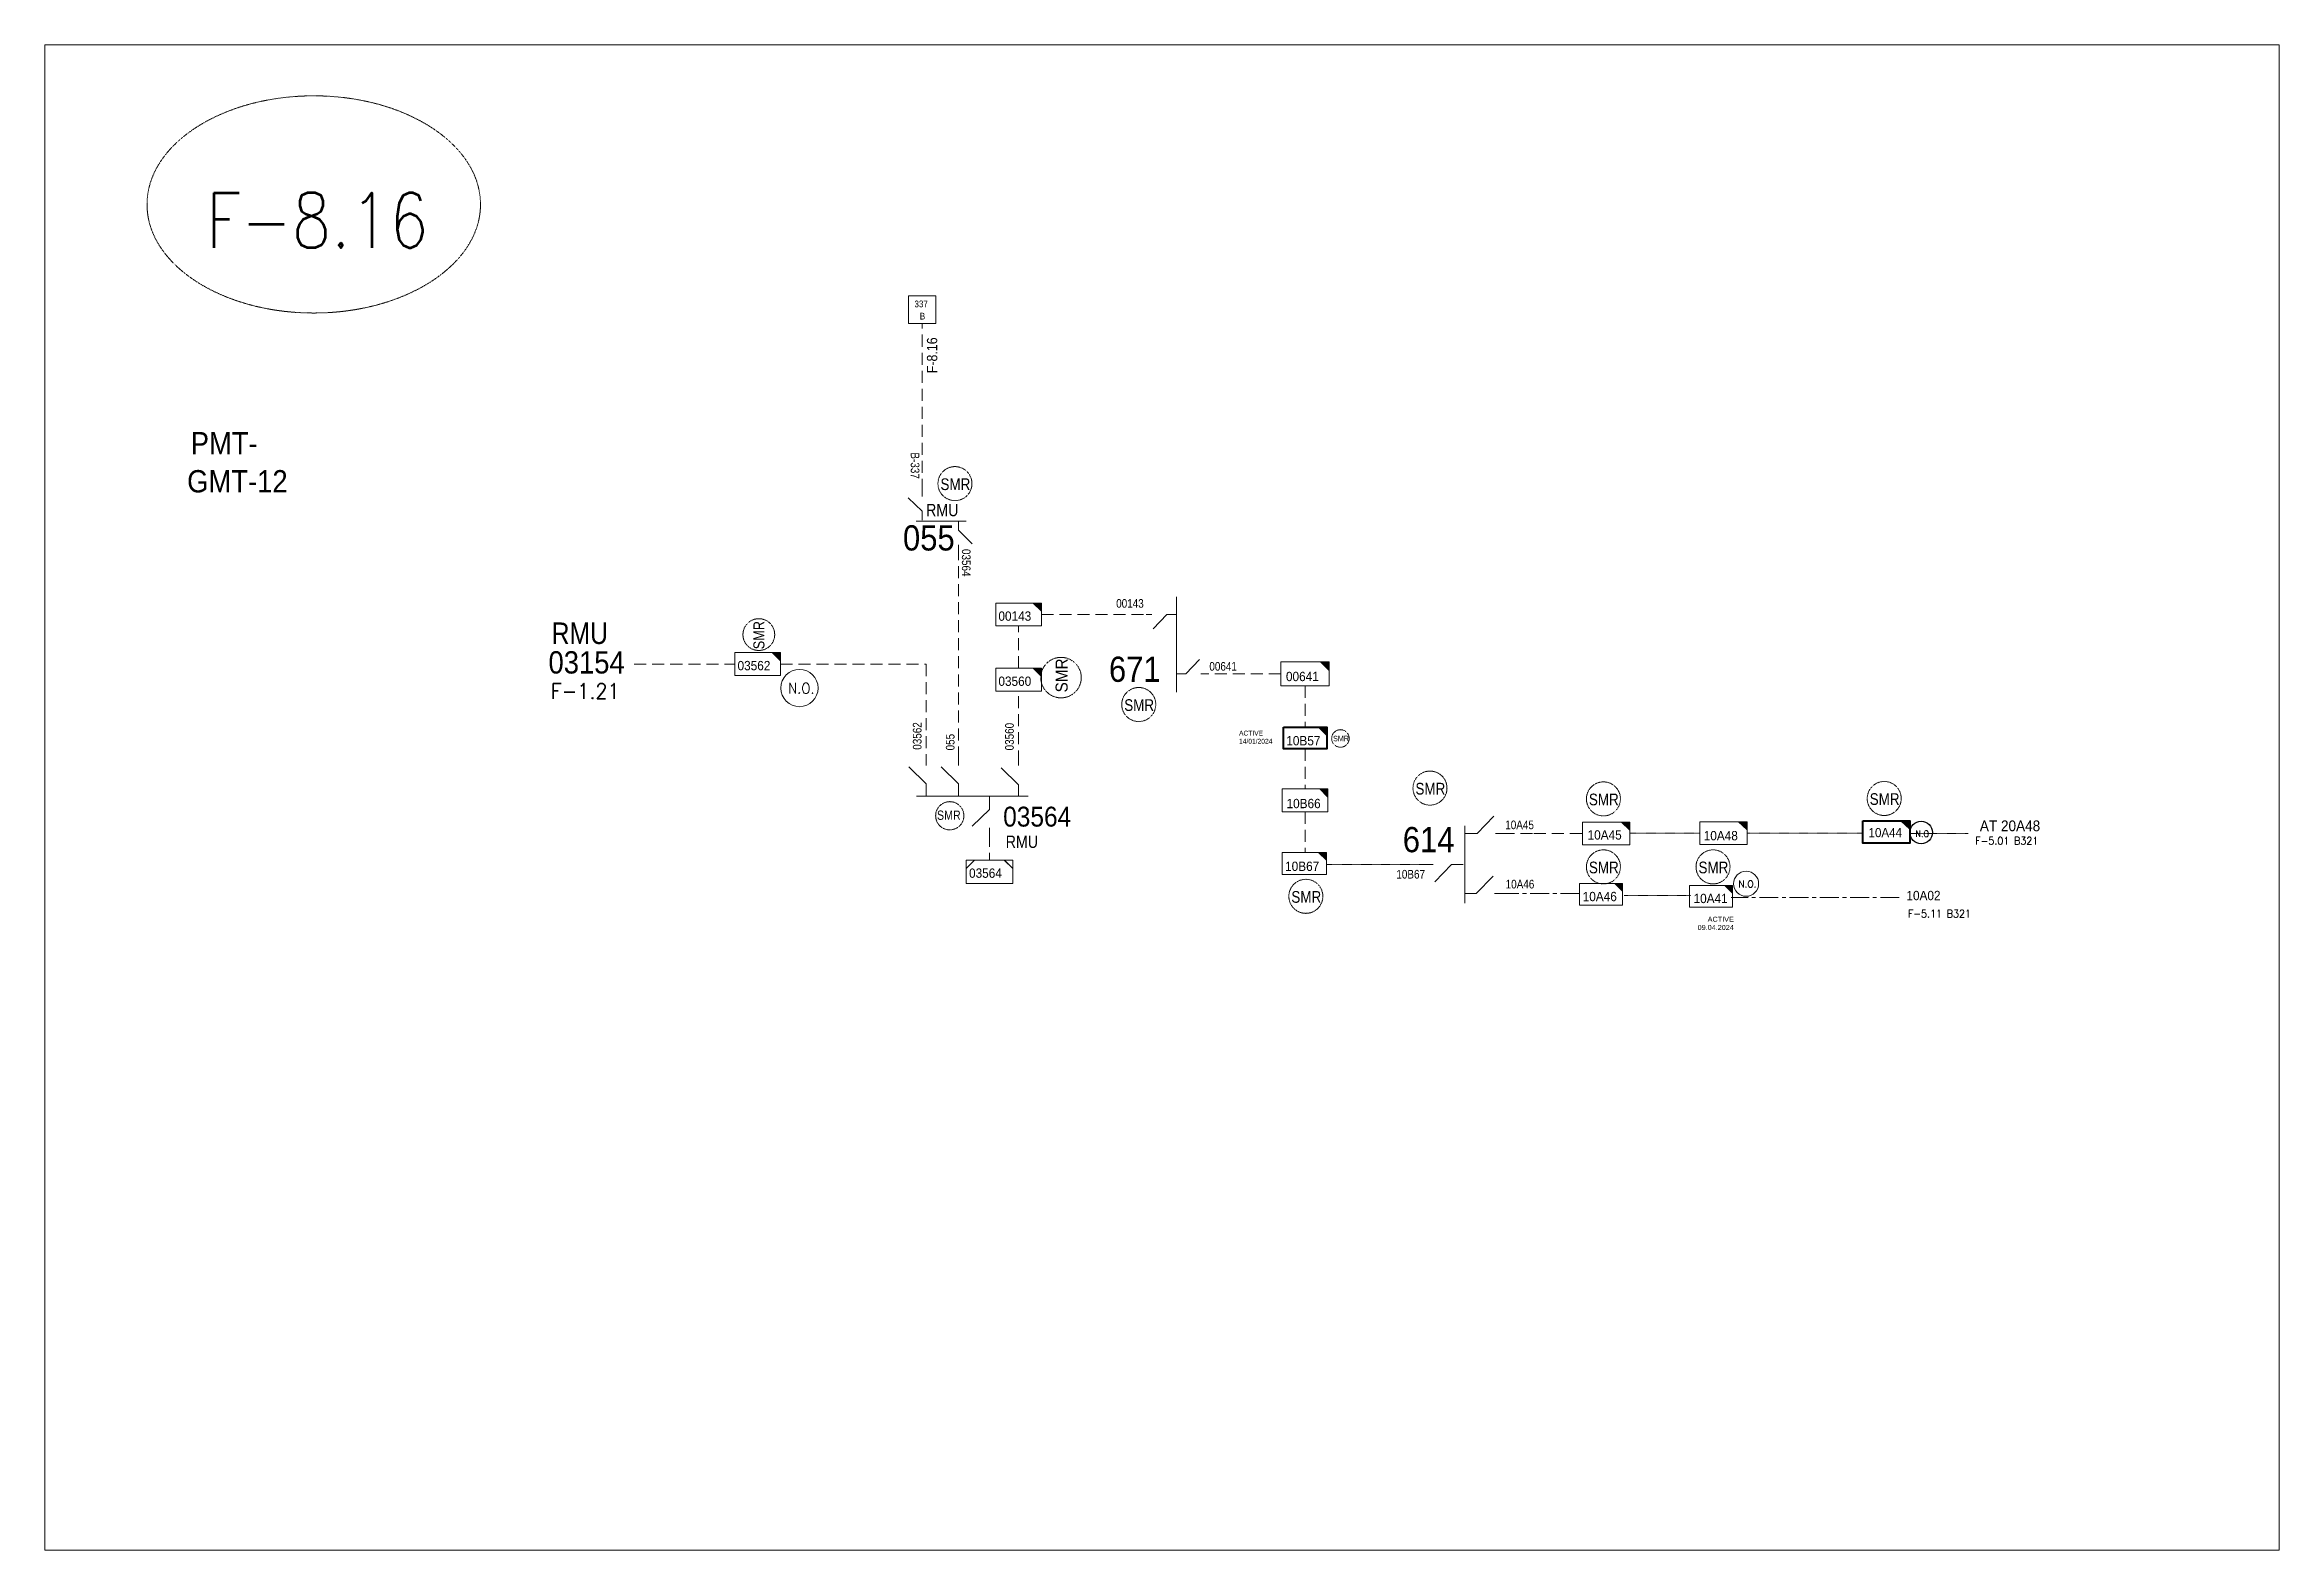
# Model space of a CAD drawing. Header units: metres. Extents: x 65984 to 144644, y -19036 to 23726.
# Drawn here: x 96156 to 97042, y 4338 to 4935 of the extents above; entities that cross this region are included whole.
import ezdxf
from ezdxf.enums import TextEntityAlignment as Align

# ---------------------------------------------------------------- set-up
doc = ezdxf.new("R2010")
doc.units = ezdxf.units.M
doc.header["$MEASUREMENT"] = 0
for name, pattern in [('( Center )', [2, 1.25, -0.25, 0.25, -0.25]), ('DGN Style 2', [0.023128, 0, -0.023128]), ('DGN Style 3', [0.013877, 0, -0.013877]), ('HIDDEN2', [2381.25, 1587.5, -793.75])]:
    doc.linetypes.add(name, pattern=pattern)
doc.layers.get('0').update_dxf_attribs({"color": 95, "lineweight": 40})
for name, color, linetype, lineweight in [('d_eos', 111, 'Continuous', 40), ('d_eos no', 121, 'Continuous', 40), ('d_switch', 95, 'Continuous', 40), ('d_tf no', 6, 'Continuous', 40), ('d_ug cable', 95, 'Continuous', 40), ('d_unit sub', 7, 'Continuous', 40), ('FDR  1  05', 172, 'Continuous', 40), ('FDR  1  16', 234, 'Continuous', 40), ('fedr no', 95, 'Continuous', 40), ('GRID STATION  04', 7, 'Continuous', 40), ('Level 37', 7, 'Continuous', 0), ('O H MAIN FEEDER', 4, 'Continuous', 100), ('SW N O', 114, 'Continuous', 30)]:
    doc.layers.add(name, color=color, linetype=linetype, lineweight=lineweight)
doc.styles.add('NASKHF', font='naskhf.shx', dxfattribs={"height": 8})
doc.styles.get("Standard").update_dxf_attribs({"font": 'txt.shx'})
doc.styles.add('Style-Arial', font='arial.ttf')
doc.styles.add('Style-ENGINEERING', font='ENGINEERING.shx')
doc.styles.add('Style-msdefault', font='msdefault.shx')
doc.styles.add('Style-STANDARD', font='STANDARD.shx')

msp = doc.modelspace()

# ---------------------------------------------------------------- texts
at = {"color": 4, "insert": (96826.01, 4584.37), "char_height": 1.9652, "attachment_point": 9}
msp.add_mtext('\\FENGINEERING;\\H1x;\\W1.09375;ACTIVE\\P09.04.2024', dxfattribs=at)
at = {"layer": 'd_eos no', "color": 7, "linetype": 'Continuous', "lineweight": 13, "style": 'Style-Arial', "width": 0.88}
for s, height, p in [('PMT-', 8.843, (96214.08, 4781.8)), ('GMT-12', 8.843, (96212.65, 4766.72)), ('03154', 8.845, (96355.95, 4694.91))]:
    msp.add_text(s, height=height, dxfattribs=at).set_placement(p, align=Align.TOP_LEFT)
at = {"layer": 'd_eos no', "color": 2, "linetype": 'Continuous', "lineweight": 13, "style": 'Style-Arial', "width": 0.88}
msp.add_text('055', height=10, dxfattribs=at).set_placement((96496.52, 4734.84))
for s, height, p in [('671', 10, (96578.2, 4692.77)), ('03564', 7.891, (96536.26, 4633.27)), ('614', 10, (96694.72, 4625.22))]:
    msp.add_text(s, height=height, dxfattribs=at).set_placement(p, align=Align.TOP_LEFT)
at = {"layer": 'd_switch', "color": 7, "linetype": 'Continuous', "lineweight": 13}
for s, height, rotation, style, width, p in [('F-8.16', 4.085, 90, 'Style-msdefault', 0.9, (96506.02, 4819.34)), ('03562', 3.43, 90.00037, 'Style-ENGINEERING', 0.857143, (96500.44, 4666.77)), ('10A45', 3.43, 0.00037, 'Style-ENGINEERING', 0.857143, (96746.73, 4627.78)), ('10B67', 3.43, 0.00037, 'Style-ENGINEERING', 0.857143, (96703.54, 4608.2))]:
    msp.add_text(s, height=height, rotation=rotation, dxfattribs=dict(at, style=style, width=width)).set_placement(p, align=Align.TOP_RIGHT)
at = {"layer": 'd_switch', "color": 1, "linetype": 'Continuous', "lineweight": 30, "style": 'Style-ENGINEERING', "width": 0.857143}
for p in [(96511.39, 4763.46), (96584.27, 4675.88), (96699.75, 4642.73), (96768.53, 4638.46), (96879.88, 4638.62), (96768.53, 4611.5), (96811.99, 4611.5), (96650.54, 4599.83)]:
    msp.add_text('SMR', height=4.646, rotation=0.00263, dxfattribs=at).set_placement(p, align=Align.TOP_LEFT)
at = {"layer": 'd_switch', "color": 3, "linetype": 'Continuous', "lineweight": 13, "style": 'Style-ENGINEERING', "width": 0.857143}
for s, p in [('00143', (96581.07, 4715.59)), ('00641', (96618.02, 4690.63))]:
    msp.add_text(s, height=3.43, dxfattribs=at).set_placement(p, align=Align.TOP_LEFT)
at = {"layer": 'd_switch', "color": 7, "linetype": 'Continuous', "lineweight": 13, "style": 'Style-ENGINEERING', "width": 0.857143}
for s, p in [('055', (96513.53, 4655.58)), ('03560', (96537.03, 4655.58))]:
    msp.add_text(s, height=3.43, rotation=89.99963, dxfattribs=at).set_placement(p, align=Align.TOP_LEFT)
msp.add_text('10A46', height=3.43, dxfattribs=at).set_placement((96746.89, 4604.28), align=Align.TOP_RIGHT)
at = {"layer": 'd_tf no', "color": 7, "linetype": 'Continuous', "lineweight": 13, "style": 'Style-msdefault', "width": 0.945946}
for s, p in [('00143', (96534.37, 4710.69)), ('00641', (96648.4, 4686.75)), ('10B66', (96648.63, 4636.38)), ('10A48', (96814.06, 4623.64)), ('03564', (96522.72, 4608.78))]:
    msp.add_text(s, height=3.7, dxfattribs=at).set_placement(p, align=Align.TOP_LEFT)
at = {"layer": 'd_tf no', "color": 2, "linetype": 'Continuous', "lineweight": 13, "style": 'Style-msdefault', "width": 0.945946}
for s, p in [('03562', (96430.92, 4691.06)), ('03560', (96534.37, 4684.87)), ('10A45', (96768.01, 4623.93)), ('10B67', (96648.06, 4611.49)), ('10A46', (96766.07, 4599.5)), ('10A41', (96810.03, 4598.74))]:
    msp.add_text(s, height=3.7, dxfattribs=at).set_placement(p, align=Align.TOP_LEFT)
at = {"layer": 'd_tf no', "color": 1, "linetype": 'Continuous', "lineweight": 13, "style": 'Style-msdefault', "width": 0.947368}
msp.add_text('SMR', height=4.786, rotation=89.99963, dxfattribs=at).set_placement((96557.04, 4678.58), align=Align.TOP_LEFT)
at = {"layer": 'd_tf no', "color": 1, "linetype": 'Continuous', "lineweight": 40, "style": 'Style-msdefault', "width": 0.945946}
msp.add_text('SMR', height=2.185, dxfattribs=at).set_placement((96667.07, 4661.39), align=Align.TOP_LEFT)
at = {"layer": 'd_tf no', "color": 191, "linetype": 'Continuous', "lineweight": 13, "style": 'Style-msdefault', "width": 0.945946}
msp.add_text('AT 20A48', height=4.255, dxfattribs=at).set_placement((96923.56, 4627.81), align=Align.TOP_LEFT)
at = {"layer": 'd_tf no', "color": 2, "linetype": 'Continuous', "lineweight": 40, "style": 'Style-msdefault', "width": 0.945946}
msp.add_text('10A44', height=3.634, dxfattribs=at).set_placement((96879.41, 4624.82), align=Align.TOP_LEFT)
at = {"layer": 'd_tf no', "color": 215, "linetype": 'Continuous', "lineweight": 13, "style": 'Style-msdefault', "width": 0.945946}
msp.add_text('10A02', height=3.7, dxfattribs=at).set_placement((96894.44, 4599.9), align=Align.TOP_LEFT)
at = {"layer": 'd_tf no', "color": 121, "linetype": 'Continuous', "lineweight": 40, "insert": (96629.79, 4663.39), "char_height": 1.9213, "attachment_point": 1, "style": 'NASKHF'}
msp.add_mtext('\\Fmsdefault;\\H1x;\\W0.945946;ACTIVE\\P14/01/2024', dxfattribs=at)
at = {"layer": 'd_tf no', "color": 121, "linetype": 'Continuous', "lineweight": 40, "insert": (96648.53, 4661.29), "char_height": 3.7, "width": 16.0775, "attachment_point": 1, "style": 'NASKHF'}
msp.add_mtext('\\Fmsdefault;\\H1x;\\W0.945946;10B57', dxfattribs=at)
at = {"layer": 'fedr no', "color": 6, "linetype": 'Continuous', "lineweight": 13, "style": 'Style-STANDARD', "width": 0.909091}
msp.add_text('F-8.16', height=21.805, dxfattribs=at).set_placement((96264.26, 4865.75), align=Align.MIDDLE_CENTER)
at = {"layer": 'fedr no', "color": 2, "linetype": 'Continuous', "lineweight": 40, "attachment_point": 5, "style": 'Style-STANDARD'}
for s, insert, char_height in [('F-1.21', (96370.49, 4679.1), 6.116), ('F-5.01 B321', (96934.22, 4619.74), 3.0365), ('F-5.11 B321', (96907.55, 4590.87), 3.0365)]:
    msp.add_mtext(s, dxfattribs=dict(at, insert=insert, char_height=char_height))
at = {"layer": 'GRID STATION  04', "color": 7, "linetype": 'Continuous', "lineweight": 13, "style": 'Style-msdefault', "width": 0.888889}
for s, height, p in [('337', 2.678, (96501.08, 4831.27)), ('B', 2.68, (96503.21, 4826.43))]:
    msp.add_text(s, height=height, dxfattribs=at).set_placement(p)
at = {"layer": 'Level 37', "color": 7, "linetype": 'Continuous', "lineweight": 13, "style": 'Style-ENGINEERING', "width": 0.857143}
for s, p in [('B-337', (96503.04, 4773.74)), ('03564', (96523.32, 4735.45))]:
    msp.add_text(s, height=3.43, rotation=270, dxfattribs=at).set_placement(p, align=Align.TOP_LEFT)
at = {"layer": 'Level 37', "color": 2, "linetype": 'Continuous', "lineweight": 13, "style": 'Style-msdefault', "width": 0.86}
msp.add_text('RMU', height=4.9, rotation=359.99963, dxfattribs=at).set_placement((96518.51, 4748.44), align=Align.RIGHT)
at = {"layer": 'Level 37', "color": 1, "linetype": 'Continuous', "lineweight": 13, "style": 'Style-msdefault', "width": 0.86}
msp.add_text('SMR', height=4.38, rotation=89.99963, dxfattribs=at).set_placement((96441.58, 4706.88), align=Align.RIGHT)
at = {"layer": 'Level 37', "color": 1, "linetype": 'Continuous', "lineweight": 13, "ltscale": 1.185975, "style": 'Style-msdefault', "width": 0.86}
msp.add_text('SMR', height=3.684, rotation=359.99963, dxfattribs=at).set_placement((96519.41, 4628.06), align=Align.RIGHT)
at = {"layer": 'Level 37', "color": 2, "linetype": 'Continuous', "lineweight": 13, "style": 'Style-msdefault', "width": 0.86}
msp.add_text('RMU', height=4.9, rotation=0.00037, dxfattribs=at).set_placement((96550.08, 4621.82), align=Align.TOP_RIGHT)
at = {"layer": 'Level 37', "color": 7, "linetype": 'Continuous', "lineweight": 13, "insert": (96357.21, 4706.3), "char_height": 8.525, "attachment_point": 1, "style": 'NASKHF'}
msp.add_mtext('\\Fmsdefault;\\H1x;\\W0.86;RMU', dxfattribs=at)

# ---------------------------------------------------------------- blocks, each defined once
blk = doc.blocks.new('*U1286')
at = {"layer": 'd_eos', "color": 2, "linetype": 'Continuous', "lineweight": 13, "ltscale": 0.542324}
for p, q in [((-7.22, 3.79), (-12.71, 9.12)), ((-7.22, 9.63), (-7.22, 11.85)), ((-7.22, 9.63), (-7.22, 11.85)), ((-7.22, 0.15), (-7.22, 3.79)), ((-9.62, -0.14), (10.22, -0.14)), ((7.18, -0.14), (7.18, -3.79)), ((7.18, -3.79), (12.68, -9.12)), ((7.18, -9.63), (7.18, -11.85))]:
    blk.add_line(p, q, dxfattribs=at)
at = {"layer": 'd_ug cable', "color": 2, "linetype": 'DGN Style 2', "lineweight": 13, "flags": 128}
blk.add_lwpolyline([(7.18, -11.85), (7.18, -11.85)], close=True, dxfattribs=at)
blk = doc.blocks.new('TF_8')
at = {"color": 0, "linetype": 'ByBlock', "lineweight": -2}
blk.add_line((6.3, 4.95), (9.9, 1.35), dxfattribs=at)
blk.add_3dface([(-10.1, 4.95), (9.9, 4.95), (9.9, -5.05), (-10.1, -5.05)], dxfattribs=at)
blk = doc.blocks.new('exist.us-1000kva')
at = {"color": 0, "linetype": 'ByBlock', "lineweight": -2, "flags": 128}
blk.add_lwpolyline([(40, 12.9), (32.8, 20), (40, 20)], close=True, dxfattribs=at)
at = {"color": 0, "linetype": 'ByBlock', "lineweight": -2, "extrusion": (0, 0, -1)}
blk.add_solid([(-40, 12.9), (-32.8, 20), (-40, 20)], dxfattribs=at)
at = {"color": 0, "linetype": 'ByBlock', "lineweight": -2, "xscale": 2, "yscale": 2}
blk.add_blockref('TF_8', (20.2, 10.1), dxfattribs=at)
blk = doc.blocks.new('*U3108')
at = {"layer": 'd_unit sub', "color": 7, "linetype": 'Continuous', "lineweight": 13, "flags": 128}
for points in [[(-9.48, 1.38), (-6.07, 4.73), (-9.48, 4.73)], [(9.49, 1.32), (6.02, 4.73), (9.5, 4.73)]]:
    blk.add_lwpolyline(points, close=True, dxfattribs=at)
at = {"layer": 'd_unit sub', "color": 7, "linetype": 'Continuous', "lineweight": 13, "xscale": 0.94866334575076, "yscale": 0.94866334575076, "zscale": 0.4380515265747434, "rotation": 359.9999999999999}
blk.add_blockref('TF_8', (0.1, 0.04), dxfattribs=at)
blk = doc.blocks.new('*U893')
at = {"layer": 'SW N O', "color": 3, "lineweight": 13}
blk.add_circle((0, 0), 16.8, dxfattribs=at)
at = {"layer": 'SW N O', "color": 3, "lineweight": 13, "style": 'Style-STANDARD'}
blk.add_text('N.O.', height=9.6, dxfattribs=at).set_placement((1.7, -0.2), align=Align.MIDDLE_CENTER)
blk = doc.blocks.new('*U3833')
at = {"layer": 'SW N O', "color": 80}
blk.add_circle((0, 0), 16.8, dxfattribs=at)
at = {"layer": 'SW N O', "color": 80, "insert": (1.7, -1.8), "char_height": 9.6, "attachment_point": 5, "line_spacing_factor": 0.6, "style": 'Style-STANDARD'}
blk.add_mtext('N.O', dxfattribs=at)

# ---------------------------------------------------------------- linework, layer by layer
at = {"layer": 'd_eos', "color": 2, "linetype": 'Continuous', "lineweight": 13, "ltscale": 0.54966}
for p, q in [((96604.95, 4716.46), (96604.95, 4678.68)), ((96601.22, 4709.46), (96595.78, 4703.85)), ((96604.95, 4685.97), (96608.68, 4685.97))]:
    msp.add_line(p, q, dxfattribs=at)
at = {"layer": 'd_eos', "color": 7, "linetype": 'Continuous', "lineweight": 13, "ltscale": 0.54966}
for p, q in [((96595.26, 4709.46), (96592.99, 4709.46)), ((96604.95, 4709.46), (96601.22, 4709.46)), ((96608.68, 4685.97), (96614.13, 4691.58)), ((96614.65, 4685.97), (96616.91, 4685.97))]:
    msp.add_line(p, q, dxfattribs=at)
at = {"layer": 'd_eos', "color": 2, "linetype": 'Continuous', "lineweight": 13, "ltscale": 0.625574}
for p, q in [((96505.76, 4649.65), (96505.76, 4652.41)), ((96518.52, 4649.65), (96518.52, 4652.41)), ((96542.36, 4649.65), (96542.36, 4652.41)), ((96505.76, 4642.35), (96498.9, 4649.01)), ((96518.52, 4642.35), (96511.66, 4649.01)), ((96542.32, 4641.99), (96535.46, 4648.65)), ((96501.86, 4637.43), (96546.12, 4637.43)), ((96505.76, 4637.43), (96505.76, 4642.35)), ((96518.52, 4637.43), (96518.52, 4642.35)), ((96530.85, 4637.43), (96530.85, 4632.21)), ((96542.32, 4637.43), (96542.32, 4641.99)), ((96530.85, 4632.21), (96523.99, 4625.55)), ((96724.21, 4622.66), (96730.87, 4629.52)), ((96530.85, 4624.92), (96530.85, 4622.15)), ((96719.29, 4625.66), (96719.29, 4595.06)), ((96719.65, 4622.66), (96724.21, 4622.66)), ((96714.07, 4610.33), (96707.41, 4603.46)), ((96718.62, 4610.33), (96714.07, 4610.33)), ((96723.84, 4598.86), (96730.5, 4605.72)), ((96719.29, 4598.86), (96723.84, 4598.86))]:
    msp.add_line(p, q, dxfattribs=at)
at = {"layer": 'd_eos', "color": 7, "linetype": 'Continuous', "lineweight": 13, "ltscale": 0.625574}
for p, q in [((96731.5, 4622.66), (96734.27, 4622.66)), ((96706.77, 4610.33), (96704, 4610.33)), ((96731.14, 4598.86), (96733.91, 4598.86))]:
    msp.add_line(p, q, dxfattribs=at)
at = {"layer": 'd_ug cable', "color": 7, "linetype": 'HIDDEN2', "lineweight": 13, "ltscale": 0.003}
for p, q in [((96542.35, 4688.17), (96542.35, 4704.94)), ((96655.99, 4681.15), (96655.99, 4664.78)), ((96655.99, 4656.17), (96655.99, 4640.33)), ((96655.99, 4631.25), (96655.99, 4615.16)), ((96530.85, 4622.15), (96530.85, 4612.07))]:
    msp.add_line(p, q, dxfattribs=at)
for points in [[(96504.11, 4758.51), (96504.11, 4824.82)], [(96518.52, 4652.41), (96518.52, 4734.82)], [(96551.4, 4709.46), (96592.99, 4709.46)], [(96447.95, 4694.36), (96447.95, 4689.83), (96505.76, 4689.83), (96505.76, 4652.41)], [(96542.36, 4650.85), (96542.35, 4679.12)], [(96646.43, 4685.97), (96616.91, 4685.97)], [(96734.27, 4622.66), (96746.66, 4622.66), (96746.66, 4622.66), (96765.99, 4622.66)]]:
    msp.add_lwpolyline(points, dxfattribs=at)
at = {"layer": 'd_ug cable', "color": 20, "linetype": 'HIDDEN2', "lineweight": 13, "ltscale": 0.003}
msp.add_lwpolyline([(96389.98, 4689.83), (96429.86, 4689.83)], dxfattribs=at)
at = {"layer": 'd_ug cable', "color": 7, "linetype": 'DGN Style 3', "lineweight": 13, "flags": 128}
for points in [[(96784.94, 4622.8), (96812.68, 4622.8)], [(96831.28, 4622.8), (96877.18, 4622.8)], [(96895.97, 4622.6), (96918.95, 4622.6)], [(96704.02, 4610.33), (96664.37, 4610.33)], [(96782.5, 4598.05), (96808.94, 4598.05)]]:
    msp.add_lwpolyline(points, dxfattribs=at)
at = {"layer": 'd_ug cable', "color": 2, "linetype": 'DGN Style 3', "lineweight": 13}
for centre, radius in [((96517.14, 4761.36), 6.75), ((96439.36, 4701.51), 6.3), ((96559.2, 4684.45), 8.03), ((96590.03, 4673.78), 6.75), ((96670, 4660.33), 3.48), ((96705.51, 4640.64), 6.75), ((96515.08, 4629.67), 5.6), ((96774.29, 4636.36), 6.75), ((96885.64, 4636.52), 6.75), ((96774.29, 4609.4), 6.75), ((96817.75, 4609.4), 6.75), ((96656.29, 4597.73), 6.75)]:
    msp.add_circle(centre, radius, dxfattribs=at)
at = {"layer": 'FDR  1  16', "color": 7, "linetype": '( Center )', "lineweight": 13, "ltscale": 6, "flags": 128}
for points in [[(96764.76, 4598.86), (96764.76, 4598.86), (96733.91, 4598.86)], [(96891.63, 4597.33), (96825, 4597.33)]]:
    msp.add_lwpolyline(points, dxfattribs=at)
at = {"layer": 'fedr no', "color": 82, "linetype": 'DGN Style 3', "lineweight": 13, "true_color": 0x1dc70e}
msp.add_ellipse((96262.87, 4872.06), major_axis=(66.12, 0), ratio=0.651175, dxfattribs=at)
at = {"layer": 'GRID STATION  04', "color": 7, "linetype": 'Continuous', "lineweight": 13, "ltscale": 0.437972, "flags": 128}
msp.add_lwpolyline([(96498.65, 4835.76), (96498.65, 4824.82), (96509.58, 4824.82), (96509.58, 4835.76)], close=True, dxfattribs=at)
at = {"layer": 'O H MAIN FEEDER', "color": 140, "linetype": 'Continuous', "lineweight": 13, "flags": 128}
msp.add_lwpolyline([(96156.17, 4935.39), (97042.31, 4935.39), (97042.31, 4338.44), (96156.17, 4338.44)], close=True, dxfattribs=at)

# ---------------------------------------------------------------- block references
at = {"layer": 'd_eos', "color": 2, "linetype": 'Continuous', "lineweight": 13, "ltscale": 0.542324}
msp.add_blockref('*U1286', (96511.33, 4746.66), dxfattribs=at)
at = {"layer": 'd_tf no', "color": 2, "linetype": 'Continuous', "lineweight": 40, "xscale": 0.4304683890642736, "yscale": 0.4304683890642736, "zscale": 0.4017882025705384, "rotation": 359.9999999999999}
msp.add_blockref('exist.us-1000kva', (96647.38, 4656.17), dxfattribs=at)
at = {"layer": 'd_unit sub', "color": 7, "linetype": 'Continuous', "lineweight": 13, "xscale": 0.4524086167690724, "yscale": 0.4524086167690724, "zscale": 0.4267622666565712, "rotation": 359.9999999999999}
msp.add_blockref('exist.us-1000kva', (96533.31, 4704.94), dxfattribs=at)
at = {"layer": 'd_unit sub', "color": 2, "linetype": 'Continuous', "lineweight": 13, "xscale": 0.4524086167690724, "yscale": 0.4524086167690724, "zscale": 0.4267622666565712, "rotation": 359.9999999999999}
for p in [(96429.86, 4685.31), (96533.31, 4679.12)]:
    msp.add_blockref('exist.us-1000kva', p, dxfattribs=at)
at = {"layer": 'd_unit sub', "color": 7, "linetype": 'Continuous', "lineweight": 13, "xscale": 0.9742284657550533, "yscale": 0.9742284657550533, "zscale": 0.9742284657550533}
msp.add_blockref('*U3108', (96530.84, 4607.46), dxfattribs=at)
at = {"layer": 'FDR  1  05', "color": 7, "linetype": 'Continuous', "lineweight": 13, "rotation": 359.9999999999999}
for p, xscale, yscale, zscale in [((96646.43, 4681.15), 0.4781841814282609, 0.4781841814282609, 0.4017882025705384), ((96646.92, 4631.25), 0.453675060828219, 0.453675060828219, 0.4267622666565712), ((96812.48, 4618.3), 0.4699999999999999, 0.45, 0.4267622666565712)]:
    msp.add_blockref('exist.us-1000kva', p, dxfattribs=dict(at, xscale=xscale, yscale=yscale, zscale=zscale))
at = {"layer": 'FDR  1  05', "color": 2, "linetype": 'Continuous', "lineweight": 13, "zscale": 0.4267622666565712, "rotation": 359.9999999999999}
for p, xscale, yscale in [((96765.99, 4618.16), 0.4699999999999999, 0.45), ((96646.95, 4606.42), 0.4368182203256382, 0.4368182203256382), ((96764.81, 4594.26), 0.4267622666565712, 0.4267622666565712), ((96808.46, 4593.49), 0.4267622666565712, 0.4267622666565712)]:
    msp.add_blockref('exist.us-1000kva', p, dxfattribs=dict(at, xscale=xscale, yscale=yscale))
at = {"layer": 'FDR  1  05', "color": 2, "linetype": 'Continuous', "lineweight": 40, "xscale": 0.4645447515714472, "yscale": 0.4447768898024495, "zscale": 0.3456774359918227, "rotation": 359.9999999999999}
msp.add_blockref('exist.us-1000kva', (96877.18, 4618.75), dxfattribs=at)
at = {"layer": 'SW N O', "color": 3, "lineweight": 13}
for p, xscale, yscale, zscale in [((96455.48, 4680.31), 0.4394339420973077, 0.4394339420973077, 0.4394339420973077), ((96830.89, 4602.71), 0.2950694635422144, 0.2950694635422144, 0.2950694635422144)]:
    msp.add_blockref('*U893', p, dxfattribs=dict(at, xscale=xscale, yscale=yscale, zscale=zscale))
at = {"layer": 'SW N O', "color": 80, "xscale": 0.265562517187993, "yscale": 0.265562517187993, "zscale": 0.265562517187993, "rotation": 359.9999999999999}
msp.add_blockref('*U3833', (96900.27, 4623.01), dxfattribs=at)

msp.set_redraw_order([(e.dxf.handle, doc.entitydb.next_handle()) for e in msp.query("TEXT MTEXT ATTDEF DIMENSION ARC_DIMENSION")])  # texts and dimensions are drawn at this point

doc.saveas('drawing.dxf')
